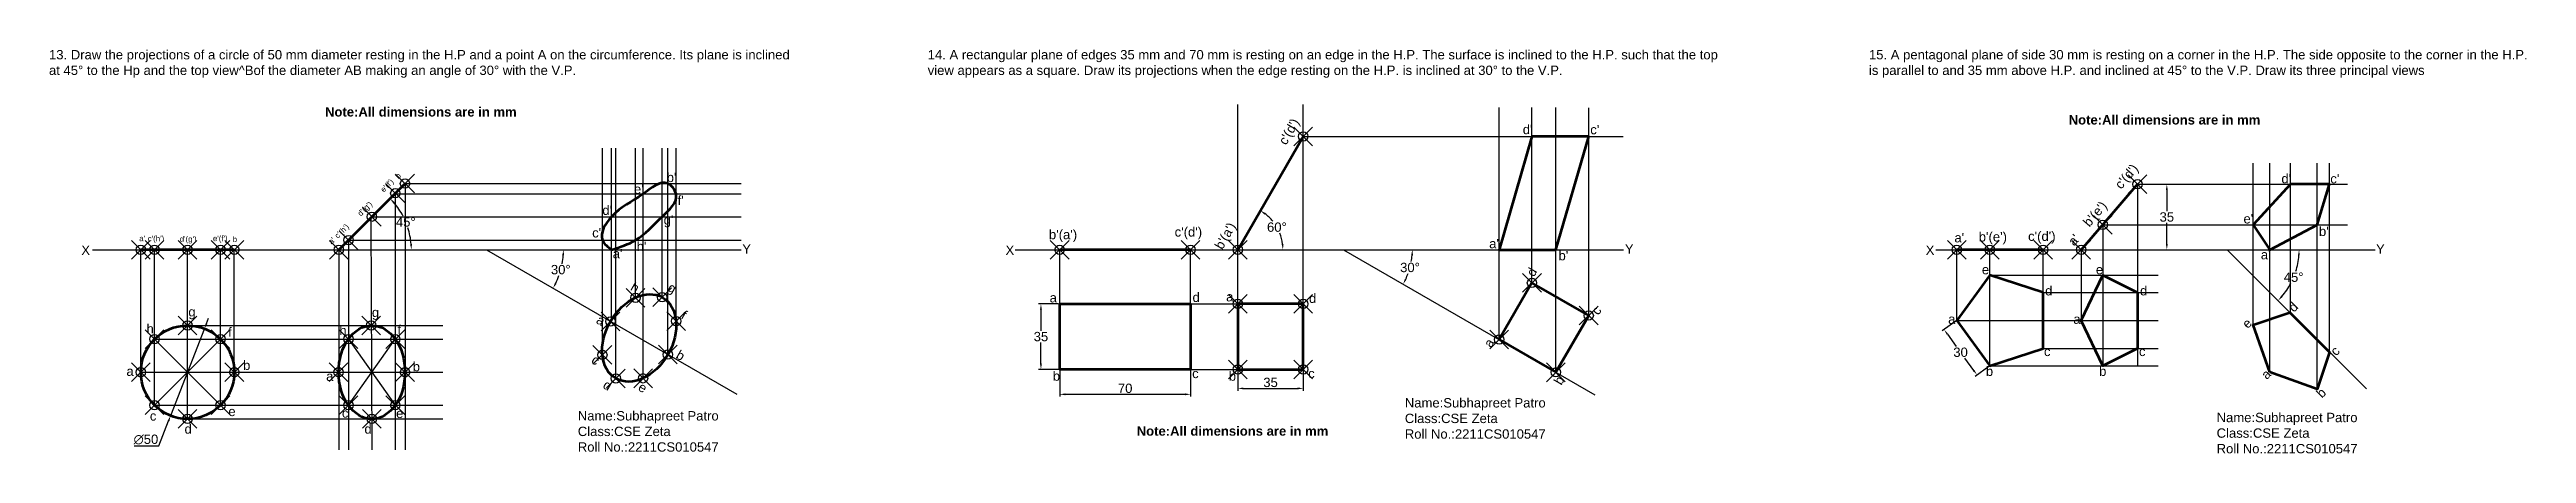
# Model space of a CAD drawing. Header units: millimetres. Extents: x 20 to 5851, y 4 to 239.
# Drawn here: x 4527 to 5851, y 21 to 237 of the extents above; entities that cross this region are included whole.
import ezdxf

# ---------------------------------------------------------------- set-up
doc = ezdxf.new("R2010")
doc.units = ezdxf.units.MM
doc.header["$PDMODE"] = 35
doc.header["$PDSIZE"] = 5
doc.styles.get("Standard").update_dxf_attribs({"font": 'arial.ttf'})
doc.dimstyles.new('ISO-25', dxfattribs={"dimtxt": 5, "dimasz": 3, "dimexe": 1.25, "dimexo": 0.625, "dimtad": 1, "dimtih": 1, "dimtoh": 1, "dimdec": 0, "dimtxsty": 'Standard', "dimcen": 2.5, "dimadec": 0, "dimazin": 0, "dimtfac": 1, "dimtdec": 0, "dimtmove": 0, "dimatfit": 3, "dimfxl": 1, "dimarcsym": 0})

msp = doc.modelspace()

# ---------------------------------------------------------------- texts
at = {"attachment_point": 1}
for s, width, insert, char_height in [('13. Draw the projections of a circle of 50 mm diameter resting in the H.P and a point A on the circumference. Its plane is inclined at 45%%D to the Hp and the top view^Bof the diameter AB making an angle of 30%%D with the V.P.', 396.8949849947858, (4526.353327597748, 236.4375833511604), 5), ('14. A rectangular plane of edges 35 mm and 70 mm is resting on an edge in the H.P. The surface is inclined to the H.P. such that the top view appears as a square. Draw its projections when the edge resting on the H.P. is inclined at 30° to the V.P.', 426.7581051789857, (4996.084294230193, 236.4375833511604), 5), ('15. A pentagonal plane of side 30 mm is resting on a corner in the H.P. The side opposite to the corner in the H.P. \\Pis parallel to and 35 mm above H.P. and inclined at 45° to the V.P. Draw its three principal views', 473.0581738766778, (5499.213199786476, 236.4375833511604), 5), ('{\\fArial|b1|i0|c0|p34;Note:All dimensions are in mm}', 127.5296600610509, (4673.903433835349, 205.8723337631383), 5), ('{\\fArial|b1|i0|c0|p34;Note:All dimensions are in mm}', 127.5296600610509, (5605.988862118593, 201.6143914091919), 5), ("d'", 12.95436689701046, (5314.167883559749, 196.4665471488116), 5), ("c'", 12.95436689701046, (5350.254872797564, 196.3705562859087), 5), ("e'", 11.91102509131633, (4839.036930265718, 164.568252788356), 5), ("b'", 11.91102509131633, (4856.567613316444, 170.8339437467935), 5), ("d'", 12.95436689701046, (5719.703875005259, 170.1642335096986), 5), ("c'", 12.95436689701046, (5745.841068916076, 170.1310847687256), 5), ("d'", 11.91102509131633, (4822.159196713154, 153.2707689979442), 5), ("g'", 11.91102509131633, (4854.909012170734, 148.1250598119042), 5), ("f'", 11.91102509131633, (4862.375066876055, 158.5572937131349), 5), ("e'", 11.91102509131633, (5699.435582124514, 148.7046194475744), 5), ("a'", 11.45645882084409, (4574.550580272027, 137.2289091745984), 3), ("c'(h')", 12.56654721751602, (4579.142802980292, 137.1319983919229), 3), ("d'(g') ", 17.57852729231854, (4596.22923898294, 136.8897196555527), 3), ("e'(f')", 18.54597785309488, (4613.979545292243, 137.2289091745984), 3), ('b', 12.92334535929604, (4624.552132439425, 136.7443517018578), 3), ("c'", 11.91102509131633, (4816.709645626435, 141.2136905097956), 5), ("h'", 11.91102509131633, (4840.490049868366, 133.9243274630267), 5), ('Y', 9.776019988334184, (4896.953480637721, 132.6052165504595), 5), ("b'(a')", 21.78934321416, (5060.879800736799, 140.2751726161927), 5), ("c'(d')", 17.10751527116645, (5128.08083021224, 141.6820881310843), 5), ("a'", 11.91102509131633, (5296.207879808625, 135.4217302859907), 5), ('Y', 9.776019988334184, (5368.759477558458, 132.6052165504595), 5), ("a'", 7.804399361677497, (5544.918363082367, 138.5800068611726), 5), ("b'(e')", 15.68843545154232, (5557.918288956448, 139.0760672424516), 5), ("c'(d')", 16.16625582062625, (5584.289524021745, 139.3904918761522), 5), ("b'", 10.48935387410529, (5739.769085945153, 141.9736027918754), 5), ('Y', 9.776019988334184, (5770.295296189855, 132.6052165504595), 5), ('X', 4.58280195377381, (4543.635703758289, 131.8852473102722), 5), ("a'", 11.91102509131633, (4827.711346537042, 130.0517267434476), 5), ('X', 4.58280195377381, (5037.678277080069, 131.8852473102722), 5), ("b'", 10.48935387410529, (5333.274373839099, 129.0023911835825), 5), ('X', 4.58280195377381, (5529.5651749354, 131.8852473102722), 5), ('e', 11.91102509131633, (5559.584416473964, 121.5228574943031), 5), ('e', 11.91102509131633, (5620.515556884434, 121.5228574943031), 5), ("a'", 11.91102509131633, (5708.705377363253, 129.5118354526986), 5), ('d', 11.91102509131633, (5137.639177883248, 106.7059762500149), 5), ('a', 11.91102509131633, (5155.607452770158, 107.0332659477391), 5), ('d', 11.91102509131633, (5199.906775374324, 106.1825293839767), 5), ('d', 11.91102509131633, (5593.407093113346, 110.2337775641046), 5), ('d', 11.91102509131633, (5644.141128782386, 110.2337775641046), 5), ('g', 11.91102509131633, (4600.863254687652, 98.97801301124181), 5), ('g', 11.91102509131633, (4698.963229158153, 98.66419807565808), 5), ('a', 11.91102509131633, (5061.274744495369, 106.4876912059427), 5), ('a', 11.91102509131633, (5541.560186633235, 95.04782692706624), 5), ('a', 11.91102509131633, (5608.477598362663, 95.04782692706624), 5), ('h', 11.91102509131633, (4578.509154739615, 89.88219486670471), 5), ('f', 11.91102509131633, (4622.092668797, 88.1066072904212), 5), ('h', 11.91102509131633, (4681.573669188901, 88.98337077421729), 5), ('f', 11.91102509131633, (4712.606848114566, 89.38135741446649), 5), ('b', 11.91102509131633, (4630.09340372507, 70.35563140599345), 5), ('b', 11.91102509131633, (4720.789969970307, 69.65320585783547), 5), ('b', 11.91102509131633, (5561.721519435406, 67.1848506351372), 5), ('c', 11.91102509131633, (5592.773768501981, 77.79709759568061), 5), ('b', 11.91102509131633, (5622.269539254633, 67.1848506351372), 5), ('c', 11.91102509131633, (5643.540567339532, 77.79709759568061), 5), ('a', 11.91102509131633, (4567.749359400656, 67.18797609905516), 5), ('a', 11.91102509131633, (4674.513749841588, 64.54509195063486), 5), ('b', 11.91102509131633, (5062.927531641955, 64.60923871769512), 5), ('c', 11.91102509131633, (5137.426913166866, 66.00158138332074), 5), ('b', 11.91102509131633, (5157.017711174023, 64.60923871769512), 5), ('c', 11.91102509131633, (5199.452219933517, 66.00158138332074), 5), ('c', 11.91102509131633, (4580.270603076846, 43.27779342716633), 5), ('e', 11.91102509131633, (4622.229085823723, 45.69378555226065), 5), ('c', 11.91102509131633, (4682.92432798717, 44.83419618694518), 5), ('e', 11.91102509131633, (4711.884474308767, 44.67393284604941), 5), ('Name:Subhapreet Patro\\PClass:CSE Zeta\\PRoll No.:2211CS010547', 93.37308351974207, (4809.032616453384, 43.36055547035981), 5), ('Name:Subhapreet Patro\\PClass:CSE Zeta\\PRoll No.:2211CS010547', 93.37308351974207, (5251.113062949524, 50.3034430208853), 5), ('Name:Subhapreet Patro\\PClass:CSE Zeta\\PRoll No.:2211CS010547', 93.37308351974207, (5685.077949726317, 42.45281235830576), 5), ('d', 11.91102509131633, (4598.812679338369, 36.30977040544497), 5), ('d', 11.91102509131633, (4694.972944319034, 36.30977040544497), 5), ('{\\fArial|b1|i0|c0|p34;Note:All dimensions are in mm}', 127.5296600610509, (5107.79049255445, 35.21569187232592), 5)]:
    msp.add_mtext_dynamic_manual_height_columns(s, width=width, gutter_width=25, heights=[0], dxfattribs=dict(at, insert=insert, char_height=char_height))
for s, width, insert, char_height, rotation in [("c'(d')", 17.10751527116645, (5183.313420060391, 187.7356034998439), 5, 60.000000000000476), ("c'(d')", 16.16625582062625, (5630.199483415831, 164.9231067529284), 5, 49.30102113432485), ("e'(f')", 18.54597785309488, (4703.211209120942, 162.2675554488756), 3, 45), ('b', 12.92334535929604, (4711.02979106225, 169.4008696404844), 3, 45), ("d'(g') ", 17.57852729231854, (4690.899690370521, 149.4763502804044), 3, 45), ("b'(e')", 15.68843545154232, (5613.24157920782, 144.7248299306042), 5, 49.30102113432485), ("a'", 11.45645882084409, (4675.330720579981, 134.3870669079142), 3, 45), ("c'(h')", 12.56654721751602, (4678.646438669313, 137.5657324540471), 3, 45), ("b'(a')", 21.78934321416, (5149.182965017617, 131.7977418131061), 5, 59.999999999999844), ("a'", 7.804399361677497, (5605.140610119342, 134.5455151962518), 5, 49.30102113432485), ('d', 11.91102509131633, (5315.861769515083, 117.3123292598999), 5, 60.000000000000036), ('h', 11.91102509131633, (4839.23637755553, 112.6450020983669), 5, 330), ('g', 11.91102509131633, (4859.136591900256, 112.3340644864391), 5, 330), ('a', 11.91102509131633, (4820.903168640297, 95.01079148603397), 5, 330), ('f', 11.91102509131633, (4866.310892185468, 97.47307917635756), 5, 330), ('c', 11.91102509131633, (5350.432213511389, 96.82819870040436), 5, 60.000000000000036), ('d', 11.91102509131633, (5722.819396694865, 99.43227980537495), 5, 45.00000000000003), ('a', 11.91102509131633, (5292.975348736853, 79.37335879613107), 5, 60.000000000000036), ('e', 11.91102509131633, (5698.131009624411, 90.70906267892269), 5, 45.00000000000003), ('c', 11.91102509131633, (4818.33149509304, 73.73536595054095), 5, 330), ('b', 11.91102509131633, (4863.533607816487, 76.296437830735), 5, 330), ('c', 11.91102509131633, (5745.330931990953, 76.07142237176322), 5, 45.00000000000003), ('d', 11.91102509131633, (4824.503690026136, 60.32868850515463), 5, 330), ('e', 11.91102509131633, (4843.331585834409, 59.11650066523119), 5, 330), ('b', 11.91102509131633, (5330.420763250847, 59.38266478475686), 5, 60.000000000000036), ('a', 11.91102509131633, (5708.33956116824, 63.47626693032225), 5, 45.00000000000003), ('b', 11.91102509131633, (5737.794035578739, 53.52654238069499), 5, 45.00000000000003)]:
    msp.add_mtext_dynamic_manual_height_columns(s, width=width, gutter_width=25, heights=[0], dxfattribs=dict(at, insert=insert, char_height=char_height, rotation=rotation))

# ---------------------------------------------------------------- blocks, each defined once
blk = doc.blocks.new('*D52')
at = {"color": 0, "lineweight": -2, "transparency": 16777216}
for p, q in [((4610.601922810471, 90.25655971788456), (4611.691782163944, 93.0515922024274)), ((4609.512063457, 87.46152723334149), (4591.347740899138, 40.87765249095901)), ((4585.096790859492, 24.84658539554903), (4590.257881545666, 38.08262000641616)), ((4571.886524829477, 24.84658539554903), (4585.096790859492, 24.84658539554903))]:
    blk.add_line(p, q, dxfattribs=at)
at = {"color": 0, "transparency": 16777216}
for points in [[(4610.136084063048, 90.43820294346324), (4611.067761557895, 90.07491649230587), (4609.512063457, 87.46152723334149)], [(4589.792042798243, 38.26426323199485), (4590.72372029309, 37.90097678083748), (4591.347740899138, 40.87765249095901)]]:
    blk.add_solid(points, dxfattribs=at)
at = {"layer": 'Defpoints', "color": 0, "transparency": 16777216}
for p in [(4609.512063457, 87.46152723334149), (4591.347740899138, 40.87765249095901)]:
    blk.add_point(p, dxfattribs=at)
at = {"color": 0, "transparency": 16777216, "insert": (4578.179157844485, 28.16428662337986), "char_height": 5, "attachment_point": 5}
blk.add_mtext('∅50', dxfattribs=at)
blk = doc.blocks.new('*D53')
at = {"color": 0, "lineweight": -2, "transparency": 16777216}
for start, end in [(27.67746064714357, 40.55956438788221), (4.440435612117448, 17.51005445714768)]:
    blk.add_arc((4681.312212816296, 129.6491236368174), 38.71925593293477, start, end, dxfattribs=at)
at = {"color": 0, "transparency": 16777216}
for points in [[(4710.361423521366, 154.486272178867), (4711.095393092791, 155.1654545315696), (4708.690861248971, 157.0277720694924)], [(4720.414872161788, 132.6662417689492), (4719.41562285339, 132.6275013550687), (4720.031468749231, 129.6491236368172)]]:
    blk.add_solid(points, dxfattribs=at)
at = {"layer": 'Defpoints', "color": 0, "transparency": 16777216}
for p in [(4716.667551875623, 165.0044626961444), (4718.712142096613, 139.6704044844596), (4549.548504438251, 129.649123636817), (4681.312212816295, 129.6491236368172), (4896.301723245641, 129.6491236368167)]:
    blk.add_point(p, dxfattribs=at)
at = {"color": 0, "transparency": 16777216, "insert": (4717.084140886801, 144.466341395856), "char_height": 5, "attachment_point": 5}
blk.add_mtext('45°', dxfattribs=at)
blk = doc.blocks.new('*D54')
at = {"color": 0, "lineweight": -2, "transparency": 16777216}
for start, end in [(349.5365842129178, 355.8250348137516), (334.1749651862482, 340.3647902766214)]:
    blk.add_arc((4760.156813288724, 129.6491236368167), 41.1800730903748, start, end, dxfattribs=at)
at = {"color": 0, "transparency": 16777216}
for points in [[(4800.727942037573, 126.6693272026748), (4801.727278413052, 126.6329018180793), (4801.336886379099, 129.6491236368165)], [(4797.666003042897, 111.476015793128), (4796.782339662508, 111.9441386724654), (4795.81980271469, 109.0590870916292)]]:
    blk.add_solid(points, dxfattribs=at)
at = {"layer": 'Defpoints', "color": 0, "transparency": 16777216}
for p in [(4549.548504438251, 129.649123636817), (4760.156813288725, 129.6491236368167), (4896.30172324564, 129.6491236368167), (4798.853424095174, 115.564709136285), (4894.030289521494, 52.35723609647653)]:
    blk.add_point(p, dxfattribs=at)
at = {"color": 0, "transparency": 16777216, "insert": (4799.933709415188, 118.9909364423129), "char_height": 5, "attachment_point": 5}
blk.add_mtext('30°', dxfattribs=at)
blk = doc.blocks.new('*D55')
at = {"color": 0, "lineweight": -2, "transparency": 16777216}
for start, end in [(39.18273649597158, 52.86670023555072), (7.133299764448105, 21.6049094768458)]:
    blk.add_arc((5161.853088560229, 129.6491236368165), 24.11203875039853, start, end, dxfattribs=at)
at = {"color": 0, "transparency": 16777216}
for points in [[(5176.13238425221, 148.4554202129962), (5176.6852908898, 149.2886634248548), (5173.909107935429, 150.5307617316967)], [(5186.277530100091, 132.6744177542769), (5185.279466992295, 132.6122081661315), (5185.965127310628, 129.649123636817)]]:
    blk.add_solid(points, dxfattribs=at)
at = {"layer": 'Defpoints', "color": 0, "transparency": 16777216}
for p in [(5196.853088560231, 190.2709019017275), (5184.510993446083, 137.8959265861022), (5042.806177801047, 129.649123636817), (5161.853088560229, 129.6491236368165), (5368.017181799603, 129.6491236368165)]:
    blk.add_point(p, dxfattribs=at)
at = {"color": 0, "transparency": 16777216, "insert": (5182.73472665511, 141.705143012015), "char_height": 5, "attachment_point": 5}
blk.add_mtext('60°', dxfattribs=at)
blk = doc.blocks.new('*D56')
at = {"color": 0, "lineweight": -2, "transparency": 16777216}
for p, q in [((5065.996309158598, 100.6826930731532), (5055.365691062851, 100.6826930731532)), ((5056.615691062851, 97.68269307315319), (5056.615691062851, 86.36226333236189)), ((5056.615691062851, 68.68269307315316), (5056.615691062851, 80.00312281394443)), ((5065.996309158598, 65.68269307315316), (5055.365691062851, 65.68269307315316))]:
    blk.add_line(p, q, dxfattribs=at)
at = {"color": 0, "transparency": 16777216}
for points in [[(5056.115691062851, 97.68269307315319), (5057.115691062851, 97.68269307315319), (5056.615691062851, 100.6826930731532)], [(5056.115691062851, 68.68269307315316), (5057.115691062851, 68.68269307315316), (5056.615691062851, 65.68269307315316)]]:
    blk.add_solid(points, dxfattribs=at)
at = {"layer": 'Defpoints', "color": 0, "transparency": 16777216}
for p in [(5066.621309158598, 100.6826930731532), (5056.615691062851, 65.68269307315316), (5066.621309158598, 65.68269307315316)]:
    blk.add_point(p, dxfattribs=at)
at = {"color": 0, "transparency": 16777216, "insert": (5056.61569106285, 83.18269307315171), "char_height": 5, "attachment_point": 5}
blk.add_mtext('35', dxfattribs=at)
blk = doc.blocks.new('*D57')
at = {"color": 0, "lineweight": -2, "transparency": 16777216}
for p, q in [((5066.621309158596, 65.05769307315313), (5066.621309158596, 51.09531200703714)), ((5136.621309158596, 65.05769307315313), (5136.621309158596, 51.09531200703714)), ((5069.621309158596, 52.34531200703714), (5133.621309158596, 52.34531200703714))]:
    blk.add_line(p, q, dxfattribs=at)
at = {"color": 0, "transparency": 16777216}
for points in [[(5069.621309158596, 52.84531200703714), (5069.621309158596, 51.84531200703714), (5066.621309158596, 52.34531200703714)], [(5133.621309158596, 52.84531200703714), (5133.621309158596, 51.84531200703714), (5136.621309158596, 52.34531200703714)]]:
    blk.add_solid(points, dxfattribs=at)
at = {"layer": 'Defpoints', "color": 0, "transparency": 16777216}
for p in [(5066.621309158596, 65.68269307315313), (5136.621309158596, 65.68269307315313), (5136.621309158596, 52.34531200703714)]:
    blk.add_point(p, dxfattribs=at)
at = {"color": 0, "transparency": 16777216, "insert": (5101.621309158596, 55.5231769456456), "char_height": 5, "attachment_point": 5}
blk.add_mtext('70', dxfattribs=at)
blk = doc.blocks.new('*D58')
at = {"color": 0, "lineweight": -2, "transparency": 16777216}
for p, q in [((5161.85308856023, 65.05769307315313), (5161.85308856023, 54.26008570351223)), ((5164.85308856023, 55.51008570351223), (5193.85308856023, 55.51008570351223)), ((5196.85308856023, 65.05769307315313), (5196.85308856023, 54.26008570351223))]:
    blk.add_line(p, q, dxfattribs=at)
at = {"color": 0, "transparency": 16777216}
for points in [[(5164.85308856023, 56.01008570351223), (5164.85308856023, 55.01008570351223), (5161.85308856023, 55.51008570351223)], [(5193.85308856023, 56.01008570351223), (5193.85308856023, 55.01008570351223), (5196.85308856023, 55.51008570351223)]]:
    blk.add_solid(points, dxfattribs=at)
at = {"layer": 'Defpoints', "color": 0, "transparency": 16777216}
for p in [(5161.85308856023, 65.68269307315313), (5196.85308856023, 65.68269307315313), (5196.85308856023, 55.51008570351223)]:
    blk.add_point(p, dxfattribs=at)
at = {"color": 0, "transparency": 16777216, "insert": (5179.35308856023, 58.68965596272096), "char_height": 5, "attachment_point": 5}
blk.add_mtext('35', dxfattribs=at)
blk = doc.blocks.new('*D59')
at = {"color": 0, "lineweight": -2, "transparency": 16777216}
for start, end in [(350.0784437497468, 355.3214714996689), (334.6785285003314, 339.7975470898805)]:
    blk.add_arc((5218.386441223543, 129.6491236368165), 36.74982452195157, start, end, dxfattribs=at)
at = {"color": 0, "transparency": 16777216}
for points in [[(5254.514232851936, 126.6720319218487), (5255.513399510497, 126.6312154004227), (5255.136265745494, 129.649123636817)], [(5252.048284383488, 113.6992296923472), (5251.162572413847, 114.1634648771785), (5250.212722844173, 111.2742113758411)]]:
    blk.add_solid(points, dxfattribs=at)
at = {"layer": 'Defpoints', "color": 0, "transparency": 16777216}
for p in [(5042.806177801047, 129.6491236368167), (5218.386441223543, 129.6491236368167), (5368.017181799602, 129.6491236368167), (5252.919980141998, 117.0799433866255), (5352.641570515756, 52.13688859986996)]:
    blk.add_point(p, dxfattribs=at)
at = {"color": 0, "transparency": 16777216, "insert": (5253.884045840887, 120.1375691463595), "char_height": 5, "attachment_point": 5}
blk.add_mtext('30°', dxfattribs=at)
blk = doc.blocks.new('*D61')
at = {"color": 0, "lineweight": -2, "transparency": 16777216}
for p, q in [((5545.635846116314, 91.48172615047179), (5538.370084716052, 86.20284149484178)), ((5541.144711715898, 84.5105220770829), (5545.888041729311, 77.9818884037918)), ((5555.251557770917, 65.09411421208415), (5550.508227757504, 71.62274788537479)), ((5563.269403685088, 67.2112163192237), (5556.003642284826, 61.93233166359369))]:
    blk.add_line(p, q, dxfattribs=at)
at = {"color": 0, "transparency": 16777216}
for points in [[(5541.549220213084, 84.80441470322921), (5540.74020321871, 84.21662945093658), (5539.38135595902, 86.93757306020734)], [(5555.656066268104, 65.38800683823047), (5554.84704927373, 64.80022158593783), (5557.014913527794, 62.66706322895925)]]:
    blk.add_solid(points, dxfattribs=at)
at = {"layer": 'Defpoints', "color": 0, "transparency": 16777216}
for p in [(5546.141481737798, 91.8490919331548), (5563.775039306573, 67.5785821019067), (5557.014913527794, 62.66706322895925)]:
    blk.add_point(p, dxfattribs=at)
at = {"color": 0, "transparency": 16777216, "insert": (5548.198134743408, 74.80231814458375), "char_height": 5, "attachment_point": 5}
blk.add_mtext('30', dxfattribs=at)
blk = doc.blocks.new('*D62')
at = {"color": 0, "lineweight": -2, "transparency": 16777216}
for p, q in [((5658.454698527938, 161.6491236368176), (5658.454698527938, 150.328693896026)), ((5659.079698527932, 164.6491236368176), (5659.704698527938, 164.6491236368176)), ((5658.454698527938, 132.6491236368169), (5658.454698527938, 143.9695533776085)), ((5659.079698527932, 129.6491236368169), (5659.704698527938, 129.6491236368169))]:
    blk.add_line(p, q, dxfattribs=at)
at = {"color": 0, "transparency": 16777216}
for points in [[(5657.954698527938, 161.6491236368176), (5658.954698527938, 161.6491236368176), (5658.454698527938, 164.6491236368176)], [(5657.954698527938, 132.6491236368169), (5658.954698527938, 132.6491236368169), (5658.454698527938, 129.6491236368169)]]:
    blk.add_solid(points, dxfattribs=at)
at = {"layer": 'Defpoints', "color": 0, "transparency": 16777216}
for p in [(5658.454698527932, 164.6491236368176), (5658.454698527932, 129.6491236368169), (5658.454698527938, 129.6491236368169)]:
    blk.add_point(p, dxfattribs=at)
at = {"color": 0, "transparency": 16777216, "insert": (5658.454698527937, 147.1491236368156), "char_height": 5, "attachment_point": 5}
blk.add_mtext('35', dxfattribs=at)
blk = doc.blocks.new('*D63')
at = {"color": 0, "lineweight": -2, "transparency": 16777216}
for start, end in [(342.525627038625, 355.527309460868), (319.4726905391321, 332.2841039400355)]:
    blk.add_arc((5690.723961928575, 129.649123636817), 38.44017126765549, start, end, dxfattribs=at)
at = {"color": 0, "transparency": 16777216}
for points in [[(5728.547448978966, 126.6709193832146), (5729.546687343229, 126.631897704837), (5729.164133196231, 129.649123636817)], [(5720.309275250294, 104.3308121488467), (5719.575114533508, 105.0097878788447), (5717.905267701906, 102.4678178634847)]]:
    blk.add_solid(points, dxfattribs=at)
at = {"layer": 'Defpoints', "color": 0, "transparency": 16777216}
for p in [(5535.021494578551, 129.6491236368165), (5690.723961928576, 129.6491236368165), (5769.867433910829, 129.6491236368165), (5724.014126772188, 110.4290380029893), (5765.154491234005, 55.21859433138729)]:
    blk.add_point(p, dxfattribs=at)
at = {"color": 0, "transparency": 16777216, "insert": (5726.23804938899, 114.9387069554075), "char_height": 5, "attachment_point": 5}
blk.add_mtext('45°', dxfattribs=at)

# ---------------------------------------------------------------- dimensions: what is measured, and where the dimension line sits
for base, line1, line2, picture, middle in [((5184.510993446083, 137.8959265861022), ((5161.85308856023, 129.6491236368168), (5196.853088560231, 190.2709019017273)), ((5042.806177801048, 129.6491236368168), (5368.017181799603, 129.6491236368168)), '*D55', (5182.73472665511, 141.7051430120155)), ((4718.712142096613, 139.6704044844596), ((4549.54850443825, 129.6491236368168), (4896.30172324564, 129.6491236368168)), ((4716.667551875622, 165.0044626961444), (4681.312212816294, 129.649123636817)), '*D53', (4717.084140886802, 144.4663413958551)), ((4798.853424095174, 115.564709136285), ((4549.54850443825, 129.6491236368168), (4896.30172324564, 129.6491236368168)), ((4760.156813288724, 129.6491236368168), (4894.030289521493, 52.35723609647671)), '*D54', (4799.933709415188, 118.9909364423138)), ((5252.919980141998, 117.0799433866255), ((5042.806177801048, 129.6491236368168), (5368.017181799603, 129.6491236368168)), ((5218.386441223544, 129.6491236368168), (5352.641570515757, 52.13688859986995)), '*D59', (5253.884045840886, 120.13756914636)), ((5724.014126772188, 110.4290380029893), ((5535.02149457855, 129.6491236368168), (5769.867433910828, 129.6491236368168)), ((5690.723961928575, 129.6491236368168), (5765.154491234004, 55.21859433138739)), '*D63', (5726.23804938899, 114.9387069554084))]:
    dim = msp.add_angular_dim_2l(base=base, line1=line1, line2=line2, dimstyle='ISO-25')
    dim.commit()
    dim.dimension.update_dxf_attribs({"geometry": picture, "text_midpoint": middle})
for p1, p2, distance, picture, middle in [((5658.45469852793, 164.6491236368176), (5658.45469852793, 129.6491236368168), 7.275957614183426e-12, '*D62', (5658.454698527937, 147.1491236368156)), ((5066.621309158596, 100.6826930731531), (5066.621309158596, 65.68269307315313), -10.005618095745376, '*D56', (5056.61569106285, 83.18269307315171)), ((5546.141481737799, 91.84909193315525), (5563.775039306573, 67.57858210190682), -8.355974999018528, '*D61', (5548.198134743408, 74.80231814458375)), ((5066.621309158596, 65.68269307315313), (5136.621309158596, 65.68269307315313), -13.337381066115995, '*D57', (5101.621309158596, 55.5231769456456)), ((5161.85308856023, 65.68269307315313), (5196.85308856023, 65.68269307315313), -10.1726073696409, '*D58', (5179.35308856023, 58.68965596272096))]:
    dim = msp.add_aligned_dim(p1=p1, p2=p2, distance=distance, dimstyle='ISO-25')
    dim.commit()
    dim.dimension.update_dxf_attribs({"geometry": picture, "text_midpoint": middle})
dim = msp.add_diameter_dim_2p(p1=(4609.512063457, 87.46152723334149), p2=(4591.347740899138, 40.87765249095901), dimstyle='ISO-25')
dim.commit()
dim.dimension.update_dxf_attribs({"geometry": '*D52', "text_midpoint": (4578.179157844485, 24.84658539554903), "dimtype": 163})

# ---------------------------------------------------------------- linework, layer by layer
for p, q in [((5161.85308856023, 100.6826930731531), (5161.85308856023, 207.2508759887587)), ((5196.85308856023, 100.6826930731531), (5196.853088560231, 207.2508759887587)), ((5301.597924069865, 81.6069516158255), (5301.597924069865, 205.7865069398276)), ((5319.097924069865, 111.917840748281), (5319.097924069865, 205.7865069398276)), ((5331.908813202321, 64.1069516158255), (5331.908813202321, 205.7865069398276)), ((5349.408813202321, 94.41784074828098), (5349.408813202321, 205.5522045437665)), ((5196.853088560231, 190.270901901727), (5367.814092688533, 190.270901901727)), ((4822.159196713154, 73.43961635313129), (4822.159196713154, 183.9716595035406)), ((4827.093551405109, 91.00317986664675), (4827.093551405108, 183.9716595035406)), ((4829.360222774711, 60.82700308176202), (4829.360222774711, 183.9716595035407)), ((4839.925887348758, 104.0068417784426), (4839.925887348758, 183.9716595035407)), ((4843.898852913706, 60.88821999365321), (4843.898852913706, 183.9716595035407)), ((4854.119193833443, 104.2674313951068), (4854.119193833443, 183.9716595035407)), ((4857.221681023629, 73.6086961212148), (4857.221681023629, 183.9716595035407)), ((4861.564076429349, 91.48528464980821), (4861.564076429349, 183.9716595035406)), ((5704.56241143342, 89.49910695373774), (5704.56241143342, 176.001132404258)), ((5713.593532111238, 64.20654346249512), (5713.593532111238, 176.001132404258)), ((5724.534220166456, 95.83886539893581), (5724.534220166456, 176.001132404258)), ((5738.886095602481, 55.17542278467636), (5738.886095602482, 176.001132404258)), ((5745.330931990953, 74.42146362778257), (5745.330931990953, 176.001132404258)), ((4711.14948657902, 159.4863973995429), (4896.30172324564, 159.4863973995429)), ((4711.489882345957, 159.8267931664805), (4711.489882345957, 22.72067740017201)), ((4716.667551875622, 165.0044626961444), (4716.667551875623, 22.72067740017201)), ((4716.667551875622, 165.0044626961444), (4896.30172324564, 165.0044626961444)), ((5642.81276439328, 164.6491236368177), (5642.812764393279, 67.57858210190682)), ((5642.81276439328, 164.6491236368177), (5755.111651133581, 164.6491236368167)), ((4698.358281410549, 146.6951922310718), (4698.989882345958, 22.72067740017201)), ((4698.989882345958, 147.3267931664807), (4896.30172324564, 147.3267931664807)), ((4686.489882345957, 134.8267931664805), (4686.489882345957, 22.72067740017201)), ((4686.489882345957, 134.8267931664799), (4896.30172324564, 134.7845744047144)), ((5624.207676817906, 143.0179340305707), (5624.207676817905, 67.57858210190682)), ((5624.207676817906, 143.0179340305707), (5755.111651133581, 143.0179340305691)), ((4549.54850443825, 129.6491236368168), (4896.30172324564, 129.6491236368168)), ((4575.429902178069, 64.16958986215042), (4575.429902178069, 129.6491236368168)), ((4582.752232648405, 46.49192033248673), (4582.752232648405, 129.6491236368168)), ((4600.429902178069, 39.16958986215042), (4600.429902178069, 129.6491236368168)), ((4618.107571707733, 46.49192033248673), (4618.107571707733, 129.6491236368168)), ((4625.429902178069, 64.16958986215042), (4625.429902178069, 129.6491236368168)), ((4681.312212816294, 129.649123636817), (4681.312212816294, 22.72067740017201)), ((4760.156813288724, 129.6491236368168), (4894.030289521493, 52.35723609647671)), ((5042.806177801048, 129.6491236368168), (5368.017181799603, 129.6491236368168)), ((5066.621309158596, 100.6826930731531), (5066.621309158596, 129.6491236368168)), ((5136.621309158596, 100.6826930731531), (5136.621309158596, 129.6491236368168)), ((5218.386441223544, 129.6491236368168), (5352.641570515757, 52.13688859986995)), ((5535.02149457855, 129.6491236368168), (5769.867433910828, 129.6491236368168)), ((5546.141481737799, 91.84909193315525), (5546.141481737799, 129.6491236368168)), ((5563.775039306573, 67.57858210190682), (5563.775039306573, 129.6491236368168)), ((5592.306734795428, 76.84909193315524), (5592.306734795428, 129.6491236368168)), ((5612.709100332656, 129.6491236368168), (5612.709100332656, 91.84909193315525)), ((5690.723961928575, 129.6491236368168), (5765.154491234004, 55.21859433138739)), ((5563.775039306573, 116.1196017644037), (5653.756959963982, 116.1196017644037)), ((5592.306734795428, 106.8490919331552), (5653.756959963982, 106.8490919331553)), ((5136.621309158596, 100.6826930731531), (5161.85308856023, 100.6826930731531)), ((4582.752232648405, 81.84725939181385), (4618.107571707733, 46.49192033248669)), ((4582.752232648405, 46.49192033248673), (4618.107571707733, 81.84725939181385)), ((4582.752232648405, 81.84725939181385), (4736.953665131912, 81.84725939181386)), ((4600.429902178069, 89.16958986215042), (4736.953665131912, 89.16958986215042)), ((4686.387089627001, 81.84725939181386), (4711.489882345957, 46.51681236052681)), ((4686.489882345957, 46.49192033248673), (4711.489882345957, 81.82236736377402)), ((5546.141481737799, 91.84909193315525), (5653.756959963982, 91.84909193315525)), ((5563.775039306573, 67.57858210190682), (5653.756959963982, 67.57858210190682)), ((5592.306734795428, 76.84909193315524), (5653.756959963982, 76.84909193315525)), ((4575.429902178069, 64.16958986215042), (4625.429902178069, 64.16958986215042)), ((4625.429902178069, 64.16958986215042), (4736.953665131912, 64.16958986215042)), ((5136.621309158596, 65.68269307315313), (5161.85308856023, 65.68269307315313)), ((4582.752232648405, 46.49192033248673), (4736.953665131913, 46.49192033248673)), ((4600.429902178069, 39.16958986215042), (4736.953665131913, 39.16958986215042))]:
    msp.add_line(p, q)
at = {"lineweight": 53}
for p, q in [((5161.85308856023, 129.6491236368168), (5196.853088560231, 190.2709019017273)), ((4716.667551875622, 165.0044626961444), (4681.312212816294, 129.649123636817)), ((5642.81276439328, 164.6491236368177), (5612.709100332656, 129.6491236368168)), ((4625.429902178069, 129.6491236368168), (4575.429902178069, 129.6491236368168)), ((5136.621309158596, 129.6491236368168), (5066.621309158596, 129.6491236368168)), ((5592.306734795428, 129.6491236368168), (5546.141481737799, 129.6491236368168))]:
    msp.add_line(p, q, dxfattribs=at)
for points in [[(5301.597924069865, 129.6491236368168), (5331.908813202321, 129.6491236368168), (5349.408813202321, 190.270901901727), (5319.097924069865, 190.270901901727), (5301.597924069865, 129.6491236368168)], [(5713.593532111238, 129.6491236368168), (5738.886095602482, 143.0179340305693), (5745.330931990953, 164.6491236368167), (5724.534220166456, 164.649123636817), (5704.56241143342, 143.0179340305697), (5713.593532111238, 129.6491236368168)], [(5612.709100332656, 91.84909193315525), (5624.207676817906, 116.1196017644037), (5642.812764393279, 106.8490919331553), (5642.812764393279, 76.84909193315525), (5624.207676817905, 67.57858210190682), (5612.709100332656, 91.84909193315525)], [(5713.593532111238, 64.20654346249512), (5704.56241143342, 89.49910695373774), (5724.273435389269, 96.0996501761224), (5745.486638824866, 74.88644674052557), (5738.886095602481, 55.17542278467636), (5713.593532111238, 64.20654346249512)]]:
    msp.add_lwpolyline(points, dxfattribs=at)
for points in [[(5301.597924069865, 81.6069516158255), (5331.908813202321, 64.1069516158255), (5349.408813202321, 94.41784074828098), (5319.097924069865, 111.917840748281)], [(5592.306734795428, 76.84909193315524), (5592.306734795428, 106.8490919331552), (5563.775039306573, 116.1196017644037), (5546.141481737799, 91.84909193315525), (5563.775039306573, 67.57858210190682)], [(5066.621309158596, 100.6826930731531), (5136.621309158596, 100.6826930731531), (5136.621309158596, 65.68269307315313), (5066.621309158596, 65.68269307315313)], [(5161.85308856023, 100.6826930731531), (5161.85308856023, 65.68269307315313), (5196.85308856023, 65.68269307315313), (5196.85308856023, 100.6826930731531)]]:
    msp.add_lwpolyline(points, close=True, dxfattribs=at)
msp.add_circle((4600.429902178069, 64.16958986215042), 25, dxfattribs=at)
for centre, major_axis in [((4841.860222774711, 82.47763817637299), (-12.5, -21.65063509461097)), ((4698.929667765306, 64.16958986215042), (0, -25))]:
    msp.add_ellipse(centre, major_axis=major_axis, ratio=0.7095153644126185, dxfattribs=at)
msp.add_spline([(4827.093551405109, 129.6491236368168), (4822.159196713154, 134.7994935134308), (4827.093551405108, 147.3267931664807), (4843.898852913706, 159.4863973995429), (4857.221681023629, 165.0044626961444), (4861.564076429349, 159.4863973995429), (4854.119193833443, 147.3267931664807), (4839.925887348758, 134.7951190159665), (4827.093551405109, 129.6491236368168)], degree=3, dxfattribs=at)
for p in [(5196.853088560231, 190.2709019017273), (4711.489882345957, 159.8267931664805), (4716.667551875622, 165.0044626961444), (5642.81276439328, 164.6491236368177), (4698.989882345957, 147.3267931664805), (5624.207676817906, 143.0179340305707), (4575.429902178069, 129.6491236368168), (4582.752232648405, 129.6491236368168), (4600.429902178069, 129.6491236368168), (4618.107571707733, 129.6491236368168), (4625.429902178069, 129.6491236368168), (4681.312212816294, 129.649123636817), (4686.489882345957, 134.8267931664805), (5066.621309158596, 129.6491236368168), (5136.621309158596, 129.6491236368168), (5161.85308856023, 129.6491236368168), (5546.141481737799, 129.6491236368168), (5563.775039306573, 129.6491236368168), (5592.306734795428, 129.6491236368168), (5612.709100332656, 129.6491236368168), (4839.925887348758, 104.0068417784426), (4854.119193833443, 104.2674313951068), (5319.097924069865, 111.917840748281), (4600.429902178069, 89.16958986215042), (4698.651351517061, 89.16958986215042), (4826.498764525792, 91.34658023153072), (4861.564076429349, 91.48528464980821), (5161.85308856023, 100.6826930731531), (5196.85308856023, 100.6826930731531), (5349.408813202321, 94.41784074828098), (4582.752232648405, 81.8472593918141), (4618.107571707733, 81.8472593918141), (4686.489882345957, 81.84725939181386), (4711.489882345957, 81.82236736377402), (4822.159196713154, 73.43961635313129), (4857.221681023629, 73.6086961212148), (5301.597924069865, 81.6069516158255), (4575.429902178069, 64.16958986215042), (4625.429902178069, 64.16958986215042), (4681.191783654991, 64.16958986215042), (4716.667551875623, 64.16958986215042), (4829.360222774711, 60.82700308176238), (4843.898852913706, 60.88821999365321), (5161.85308856023, 65.68269307315313), (5196.85308856023, 65.68269307315313), (5331.908813202321, 64.1069516158255), (4582.752232648405, 46.49192033248673), (4600.429902178069, 39.16958986215042), (4618.107571707733, 46.49192033248673), (4686.387089627001, 46.49192033248673), (4698.929667765306, 39.16958986215042), (4711.489882345957, 46.49192033248673)]:
    msp.add_point(p)

msp.set_redraw_order([(e.dxf.handle, doc.entitydb.next_handle()) for e in msp.query("TEXT MTEXT ATTDEF DIMENSION ARC_DIMENSION")])  # texts and dimensions are drawn at this point

doc.saveas('drawing.dxf')
